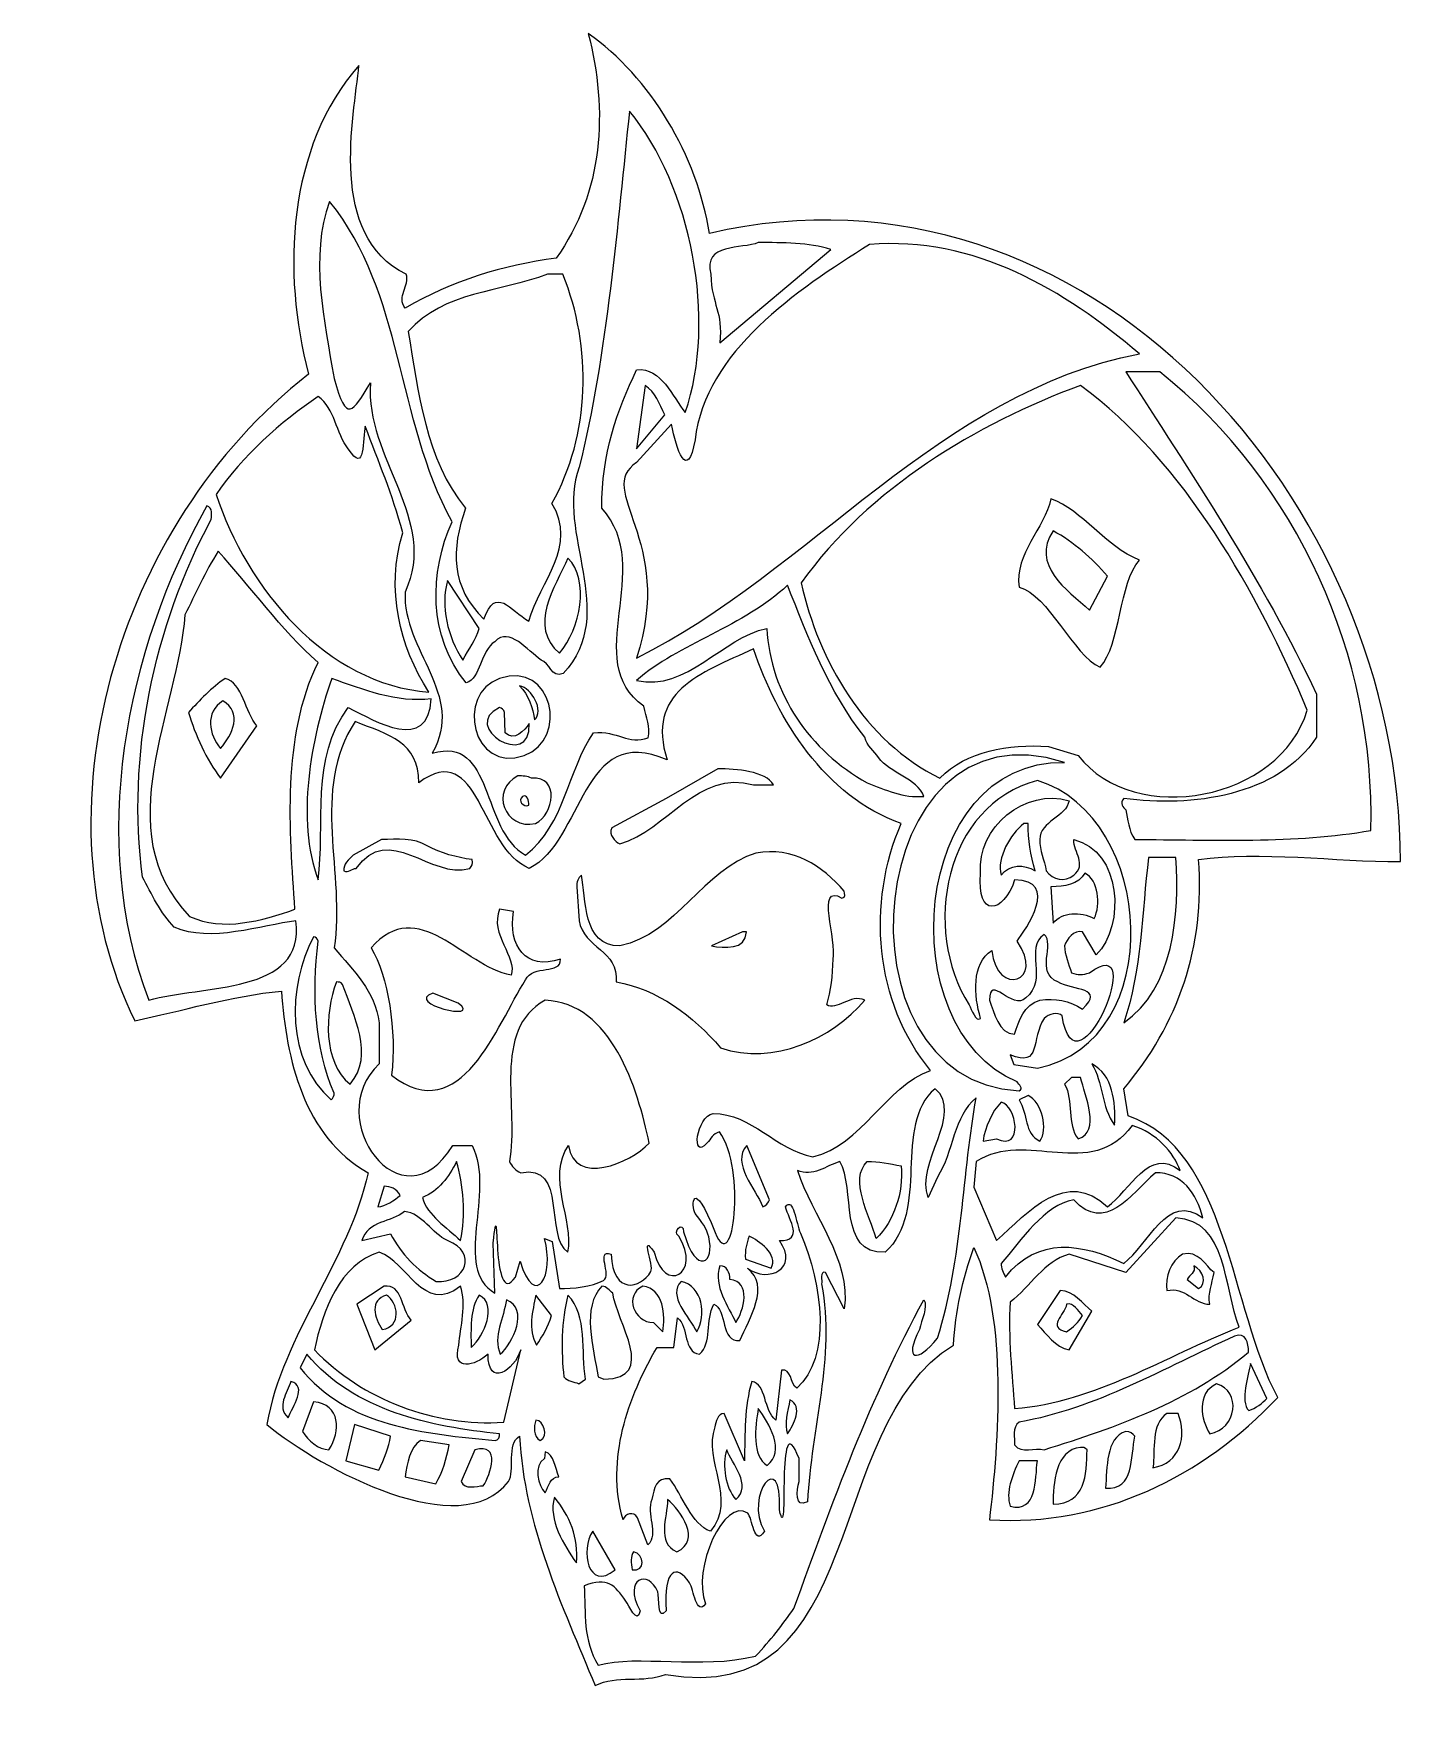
# Model space of a CAD drawing. Header units: centimetres. Extents: x -5.3 to 4.9, y -6.4 to 6.2.
import ezdxf

# ---------------------------------------------------------------- set-up
doc = ezdxf.new("R2010")
doc.units = ezdxf.units.CM
doc.header["$MEASUREMENT"] = 0
doc.layers.add('Ebene 1', color=7, linetype='Continuous')

msp = doc.modelspace()

# ---------------------------------------------------------------- linework, layer by layer
at = {"layer": 'Ebene 1'}
for points, knots in [([(-1.17333, 6.16909), (-0.71105, 5.84651), (-0.35799, 5.25215), (-0.26909, 4.67557), (-0.26909, 4.67557), (2.563, 5.33089), (4.89472, 2.65881), (4.89472, -0.01834), (4.89472, -0.01834), (4.40196, -0.01834), (3.84316, 0.06293), (3.38596, -0.0031), (3.38596, -0.0031), (3.43676, -0.64826), (3.23356, -1.24008), (2.82716, -1.71506), (2.82716, -1.71506), (2.82716, -1.71506), (2.86018, -1.91826), (2.86018, -1.91826), (2.86018, -1.91826), (3.60694, -2.17226), (3.62218, -3.36098), (3.97778, -4.02138), (3.97778, -4.02138), (3.41898, -4.61574), (2.65698, -4.98912), (1.82386, -4.93578), (1.82386, -4.93578), (1.89244, -4.34396), (1.96102, -3.4448), (1.70702, -2.90124), (1.70702, -2.90124), (1.6232, -3.14), (1.56986, -3.37622), (1.55462, -3.63022), (1.55462, -3.63022), (0.56402, -4.24236), (0.92724, -6.36072), (-0.59675, -6.09148), (-0.59675, -6.09148), (-0.76185, -6.15752), (-0.96251, -6.09148), (-1.12253, -6.1753), (-1.12253, -6.1753), (-1.36637, -5.58094), (-1.65593, -4.97134), (-1.68641, -4.31094), (-1.68641, -4.31094), (-1.78801, -4.36428), (-1.71689, -4.57764), (-1.77023, -4.64876), (-1.77023, -4.64876), (-2.12075, -5.11866), (-3.16469, -4.5624), (-3.57617, -4.22458), (-3.57617, -4.22458), (-3.45425, -3.5464), (-2.96149, -3.00284), (-2.81925, -2.34244), (-2.81925, -2.34244), (-3.30185, -2.07066), (-3.42885, -1.49408), (-3.46695, -0.98608), (-3.46695, -0.98608), (-3.83271, -1.0191), (-4.22641, -1.13848), (-4.56169, -1.20706), (-4.56169, -1.20706), (-5.31861, 0.32201), (-4.71917, 2.49117), (-3.26375, 3.62401), (-3.26375, 3.62401), (-3.46441, 4.38601), (-3.42377, 5.32073), (-2.88783, 5.93033), (-2.88783, 5.93033), (-2.92339, 5.54171), (-3.12405, 4.66033), (-2.53477, 4.37077), (-2.53477, 4.37077), (-2.50429, 4.28695), (-2.60843, 4.20059), (-2.54239, 4.11677), (-2.54239, 4.11677), (-2.19441, 4.31997), (-1.81087, 4.43935), (-1.41463, 4.49015), (-1.41463, 4.49015), (-1.05903, 4.98291), (-1.02601, 5.59251), (-1.17333, 6.16909)], [0, 0, 0, 0, 0.04347826, 0.04347826, 0.04347826, 0.04347826, 0.08695652, 0.08695652, 0.08695652, 0.08695652, 0.13043478, 0.13043478, 0.13043478, 0.13043478, 0.17391304, 0.17391304, 0.17391304, 0.17391304, 0.2173913, 0.2173913, 0.2173913, 0.2173913, 0.26086957, 0.26086957, 0.26086957, 0.26086957, 0.30434783, 0.30434783, 0.30434783, 0.30434783, 0.34782609, 0.34782609, 0.34782609, 0.34782609, 0.39130435, 0.39130435, 0.39130435, 0.39130435, 0.43478261, 0.43478261, 0.43478261, 0.43478261, 0.47826087, 0.47826087, 0.47826087, 0.47826087, 0.52173913, 0.52173913, 0.52173913, 0.52173913, 0.56521739, 0.56521739, 0.56521739, 0.56521739, 0.60869565, 0.60869565, 0.60869565, 0.60869565, 0.65217391, 0.65217391, 0.65217391, 0.65217391, 0.69565217, 0.69565217, 0.69565217, 0.69565217, 0.73913043, 0.73913043, 0.73913043, 0.73913043, 0.7826087, 0.7826087, 0.7826087, 0.7826087, 0.82608696, 0.82608696, 0.82608696, 0.82608696, 0.86956522, 0.86956522, 0.86956522, 0.86956522, 0.91304348, 0.91304348, 0.91304348, 0.91304348, 0.95652174, 0.95652174, 0.95652174, 0.95652174, 1, 1, 1, 1]), ([(2.2836, 2.69183), (2.51982, 2.60801), (2.69, 2.33623), (2.944, 2.23463), (2.944, 2.23463), (2.7916, 2.06445), (2.8043, 1.60471), (2.6519, 1.43453), (2.6519, 1.43453), (2.4487, 1.52089), (2.26582, 1.97809), (2.04484, 2.03143), (2.04484, 2.03143), (2.01182, 2.28543), (2.2328, 2.47085), (2.2836, 2.69183)], [0, 0, 0, 0, 0.25, 0.25, 0.25, 0.25, 0.5, 0.5, 0.5, 0.5, 0.75, 0.75, 0.75, 0.75, 1, 1, 1, 1]), ([(-1.83627, 1.35071), (-1.44257, 1.48787), (-1.31303, 0.89351), (-1.65339, 0.77413), (-1.65339, 0.77413), (-2.04201, 0.63951), (-2.16647, 1.23387), (-1.83627, 1.35071)], [0, 0, 0, 0, 0.5, 0.5, 0.5, 0.5, 1, 1, 1, 1]), ([(-3.88605, 1.35071), (-3.75905, 1.31769), (-3.73619, 1.09671), (-3.64983, 0.99511), (-3.64983, 0.99511), (-3.64983, 0.99511), (-3.92161, 0.60649), (-3.92161, 0.60649), (-3.92161, 0.60649), (-4.02575, 0.74111), (-4.11211, 0.92907), (-4.16037, 1.09671), (-4.16037, 1.09671), (-4.08163, 1.18307), (-3.98511, 1.28467), (-3.88605, 1.35071)], [0, 0, 0, 0, 0.25, 0.25, 0.25, 0.25, 0.5, 0.5, 0.5, 0.5, 0.75, 0.75, 0.75, 0.75, 1, 1, 1, 1]), ([(-0.20559, 0.67507), (-0.06589, 0.67507), (0.15, 0.65729), (0.21096, 0.55569), (0.21096, 0.55569), (0.21096, 0.55569), (0.0611, 0.55569), (0.0611, 0.55569), (0.0611, 0.55569), (-0.35037, 0.67507), (-0.58913, 0.21533), (-0.93711, 0.11373), (-0.93711, 0.11373), (-0.97521, 0.13151), (-1.02347, 0.18231), (-0.99807, 0.23311), (-0.99807, 0.23311), (-0.99807, 0.23311), (-0.59167, 0.45409), (-0.59167, 0.45409), (-0.59167, 0.45409), (-0.59167, 0.45409), (-0.20559, 0.67507), (-0.20559, 0.67507)], [0, 0, 0, 0, 0.16666667, 0.16666667, 0.16666667, 0.16666667, 0.33333333, 0.33333333, 0.33333333, 0.33333333, 0.5, 0.5, 0.5, 0.5, 0.66666667, 0.66666667, 0.66666667, 0.66666667, 0.83333333, 0.83333333, 0.83333333, 0.83333333, 1, 1, 1, 1]), ([(-1.69911, 0.62173), (-1.66355, 0.62173), (-1.62799, 0.62173), (-1.59751, 0.60649), (-1.59751, 0.60649), (-1.38415, 0.62173), (-1.42987, 0.33471), (-1.56703, 0.26613), (-1.56703, 0.26613), (-1.80071, 0.21533), (-1.90993, 0.52013), (-1.69911, 0.62173)], [0, 0, 0, 0, 0.33333333, 0.33333333, 0.33333333, 0.33333333, 0.66666667, 0.66666667, 0.66666667, 0.66666667, 1, 1, 1, 1]), ([(-2.71765, 0.14675), (-2.59827, 0.14675), (-2.47889, 0.16453), (-2.37729, 0.09849), (-2.37729, 0.09849), (-2.27315, 0.04515), (-2.15885, 0.01213), (-2.04201, -0.0031), (-2.04201, -0.0031), (-2.03185, -0.03612), (-2.04201, -0.05136), (-2.05979, -0.06914), (-2.05979, -0.06914), (-2.35189, -0.1555), (-2.66431, 0.28391), (-2.90815, -0.06914), (-2.90815, -0.06914), (-2.93863, -0.06914), (-2.96657, -0.1047), (-2.99959, -0.08692), (-2.99959, -0.08692), (-3.00721, -0.03612), (-2.96149, -0.0031), (-2.93101, 0.02991), (-2.93101, 0.02991), (-2.93101, 0.02991), (-2.71765, 0.14675), (-2.71765, 0.14675)], [0, 0, 0, 0, 0.14285714, 0.14285714, 0.14285714, 0.14285714, 0.28571429, 0.28571429, 0.28571429, 0.28571429, 0.42857143, 0.42857143, 0.42857143, 0.42857143, 0.57142857, 0.57142857, 0.57142857, 0.57142857, 0.71428571, 0.71428571, 0.71428571, 0.71428571, 0.85714286, 0.85714286, 0.85714286, 0.85714286, 1, 1, 1, 1]), ([(0.07888, 0.04515), (0.35574, 0.09849), (0.57672, -0.05136), (0.73928, -0.23932), (0.73928, -0.23932), (0.73928, -0.2571), (0.75706, -0.29012), (0.7215, -0.29012), (0.7215, -0.29012), (0.52084, -0.17328), (0.68848, -0.6127), (0.65546, -0.74732), (0.65546, -0.74732), (0.65546, -0.8667), (0.63768, -0.98608), (0.60974, -1.08768), (0.60974, -1.08768), (0.67324, -1.13848), (0.79008, -1.00132), (0.89168, -1.05466), (0.89168, -1.05466), (0.6453, -1.34168), (0.21096, -1.54488), (-0.18527, -1.41026), (-0.18527, -1.41026), (-0.38847, -1.1715), (-0.66025, -0.9683), (-0.96505, -0.9175), (-0.96505, -0.9175), (-0.94473, -0.68128), (-1.20889, -0.6635), (-1.24191, -0.4603), (-1.24191, -0.4603), (-1.24191, -0.4603), (-1.25969, -0.2063), (-1.25969, -0.2063), (-1.25969, -0.2063), (-1.26223, -0.17328), (-1.24953, -0.13772), (-1.22413, -0.11994), (-1.22413, -0.11994), (-1.18857, -0.29012), (-1.22159, -0.64826), (-0.93711, -0.64826), (-0.93711, -0.64826), (-0.52309, -0.5619), (-0.30465, -0.06914), (0.07888, 0.04515)], [0, 0, 0, 0, 0.08333333, 0.08333333, 0.08333333, 0.08333333, 0.16666667, 0.16666667, 0.16666667, 0.16666667, 0.25, 0.25, 0.25, 0.25, 0.33333333, 0.33333333, 0.33333333, 0.33333333, 0.41666667, 0.41666667, 0.41666667, 0.41666667, 0.5, 0.5, 0.5, 0.5, 0.58333333, 0.58333333, 0.58333333, 0.58333333, 0.66666667, 0.66666667, 0.66666667, 0.66666667, 0.75, 0.75, 0.75, 0.75, 0.83333333, 0.83333333, 0.83333333, 0.83333333, 0.91666667, 0.91666667, 0.91666667, 0.91666667, 1, 1, 1, 1]), ([(-1.83627, -0.37394), (-1.83627, -0.37394), (-1.73213, -0.39172), (-1.73213, -0.39172), (-1.73213, -0.39172), (-1.77277, -0.64826), (-1.64323, -0.83368), (-1.38161, -0.74732), (-1.38161, -0.74732), (-1.37653, -0.8667), (-1.58735, -0.78288), (-1.64323, -0.90226), (-1.64323, -0.90226), (-1.85659, -1.24008), (-2.12583, -2.01986), (-2.64399, -1.61346), (-2.64399, -1.61346), (-2.60335, -1.29088), (-2.66939, -0.8667), (-2.79639, -0.6635), (-2.79639, -0.6635), (-2.44333, -0.2571), (-2.10805, -0.80066), (-1.74991, -0.8667), (-1.74991, -0.8667), (-1.70165, -0.73208), (-1.91501, -0.5619), (-1.83627, -0.37394)], [0, 0, 0, 0, 0.14285714, 0.14285714, 0.14285714, 0.14285714, 0.28571429, 0.28571429, 0.28571429, 0.28571429, 0.42857143, 0.42857143, 0.42857143, 0.42857143, 0.57142857, 0.57142857, 0.57142857, 0.57142857, 0.71428571, 0.71428571, 0.71428571, 0.71428571, 0.85714286, 0.85714286, 0.85714286, 0.85714286, 1, 1, 1, 1]), ([(-1.49591, -1.05466), (-1.00315, -1.0699), (-0.80249, -1.71506), (-0.71867, -2.12146), (-0.71867, -2.12146), (-0.85837, -2.27386), (-1.28001, -2.44404), (-1.32065, -2.13924), (-1.32065, -2.13924), (-1.48829, -2.37546), (-1.27747, -2.69804), (-1.32573, -2.9368), (-1.32573, -2.9368), (-1.50607, -2.81742), (-1.32573, -2.27386), (-1.67879, -2.34244), (-1.67879, -2.34244), (-1.71689, -2.3272), (-1.74737, -2.29164), (-1.76261, -2.25862), (-1.76261, -2.25862), (-1.68895, -1.86746), (-1.89977, -1.2731), (-1.49591, -1.05466)], [0, 0, 0, 0, 0.16666667, 0.16666667, 0.16666667, 0.16666667, 0.33333333, 0.33333333, 0.33333333, 0.33333333, 0.5, 0.5, 0.5, 0.5, 0.66666667, 0.66666667, 0.66666667, 0.66666667, 0.83333333, 0.83333333, 0.83333333, 0.83333333, 1, 1, 1, 1]), ([(0.90946, -2.25862), (0.77484, -2.39324), (0.92724, -2.66502), (0.97804, -2.8352), (0.97804, -2.8352), (1.11266, -2.69804), (1.18124, -2.49484), (1.16346, -2.29164), (1.16346, -2.29164), (1.07964, -2.27386), (0.99582, -2.25862), (0.90946, -2.25862)], [0, 0, 0, 0, 0.33333333, 0.33333333, 0.33333333, 0.33333333, 0.66666667, 0.66666667, 0.66666667, 0.66666667, 1, 1, 1, 1]), ([(0.29986, -2.59644), (0.32526, -2.69804), (0.4421, -2.85044), (0.25414, -2.85044), (0.25414, -2.85044), (0.40654, -3.05618), (0.17286, -3.17302), (0.01538, -3.05618), (0.01538, -3.05618), (0.1881, -3.1908), (0.03062, -3.42702), (-0.04049, -3.5972), (-0.04049, -3.5972), (-0.18781, -3.61498), (-0.13447, -3.36098), (-0.23607, -3.32542), (-0.23607, -3.32542), (-0.29957, -3.4448), (-0.24623, -3.61498), (-0.34275, -3.6988), (-0.34275, -3.6988), (-0.46721, -3.68356), (-0.41895, -3.4956), (-0.50785, -3.42702), (-0.50785, -3.42702), (-0.50785, -3.42702), (-0.53325, -3.648), (-0.53325, -3.648), (-0.53325, -3.648), (-0.53325, -3.648), (-0.66025, -3.648), (-0.66025, -3.648), (-0.66025, -3.648), (-0.87615, -4.02138), (-1.04379, -4.47858), (-0.91425, -4.93578), (-0.91425, -4.93578), (-0.89901, -4.88752), (-0.83551, -4.86974), (-0.80503, -4.92054), (-0.80503, -4.92054), (-0.80503, -4.92054), (-0.72883, -5.12374), (-0.72883, -5.12374), (-0.72883, -5.12374), (-0.64247, -5.03992), (-0.74661, -4.88752), (-0.69835, -4.78338), (-0.69835, -4.78338), (-0.68057, -4.69956), (-0.66787, -4.61574), (-0.56373, -4.63098), (-0.56373, -4.63098), (-0.47229, -4.75036), (-0.40117, -4.97134), (-0.26147, -5.02214), (-0.26147, -5.02214), (-0.06081, -4.78338), (-0.31735, -4.49636), (-0.22845, -4.24236), (-0.22845, -4.24236), (-0.22083, -4.2068), (-0.20813, -4.14076), (-0.15733, -4.14076), (-0.15733, -4.14076), (-0.15733, -4.14076), (-0.00747, -4.49636), (-0.00747, -4.49636), (-0.00747, -4.49636), (0.00014, -4.29316), (-0.01001, -4.08996), (0.0484, -3.902), (0.0484, -3.902), (0.15762, -3.91978), (0.13476, -4.12298), (0.22874, -4.19156), (0.22874, -4.19156), (0.22874, -4.19156), (0.26938, -3.81818), (0.26938, -3.81818), (0.26938, -3.81818), (0.34558, -3.8004), (0.33288, -3.91978), (0.38368, -3.9528), (0.38368, -3.9528), (0.64276, -3.7242), (0.57926, -3.18064), (0.41162, -2.79456), (0.41162, -2.79456), (0.3786, -2.7209), (0.35828, -2.5177), (0.29986, -2.59644)], [0, 0, 0, 0, 0.04347826, 0.04347826, 0.04347826, 0.04347826, 0.08695652, 0.08695652, 0.08695652, 0.08695652, 0.13043478, 0.13043478, 0.13043478, 0.13043478, 0.17391304, 0.17391304, 0.17391304, 0.17391304, 0.2173913, 0.2173913, 0.2173913, 0.2173913, 0.26086957, 0.26086957, 0.26086957, 0.26086957, 0.30434783, 0.30434783, 0.30434783, 0.30434783, 0.34782609, 0.34782609, 0.34782609, 0.34782609, 0.39130435, 0.39130435, 0.39130435, 0.39130435, 0.43478261, 0.43478261, 0.43478261, 0.43478261, 0.47826087, 0.47826087, 0.47826087, 0.47826087, 0.52173913, 0.52173913, 0.52173913, 0.52173913, 0.56521739, 0.56521739, 0.56521739, 0.56521739, 0.60869565, 0.60869565, 0.60869565, 0.60869565, 0.65217391, 0.65217391, 0.65217391, 0.65217391, 0.69565217, 0.69565217, 0.69565217, 0.69565217, 0.73913043, 0.73913043, 0.73913043, 0.73913043, 0.7826087, 0.7826087, 0.7826087, 0.7826087, 0.82608696, 0.82608696, 0.82608696, 0.82608696, 0.86956522, 0.86956522, 0.86956522, 0.86956522, 0.91304348, 0.91304348, 0.91304348, 0.91304348, 0.95652174, 0.95652174, 0.95652174, 0.95652174, 1, 1, 1, 1]), ([(3.26658, -2.95204), (3.38596, -2.91902), (3.43676, -3.0384), (3.5028, -3.0892), (3.5028, -3.0892), (3.48756, -3.17302), (3.45454, -3.2416), (3.46978, -3.32542), (3.46978, -3.32542), (3.3504, -3.32542), (3.28436, -3.1908), (3.14974, -3.22382), (3.14974, -3.22382), (3.13196, -3.12222), (3.18022, -3.00284), (3.26658, -2.95204)], [0, 0, 0, 0, 0.25, 0.25, 0.25, 0.25, 0.5, 0.5, 0.5, 0.5, 0.75, 0.75, 0.75, 0.75, 1, 1, 1, 1]), ([(-2.69987, -3.1908), (-2.56017, -3.17302), (-2.57541, -3.36098), (-2.49667, -3.4448), (-2.49667, -3.4448), (-2.49667, -3.4448), (-2.76845, -3.66578), (-2.76845, -3.66578), (-2.76845, -3.66578), (-2.76845, -3.66578), (-2.90307, -3.32542), (-2.90307, -3.32542), (-2.90307, -3.32542), (-2.90307, -3.32542), (-2.69987, -3.1908), (-2.69987, -3.1908)], [0, 0, 0, 0, 0.25, 0.25, 0.25, 0.25, 0.5, 0.5, 0.5, 0.5, 0.75, 0.75, 0.75, 0.75, 1, 1, 1, 1]), ([(2.35218, -3.22382), (2.45378, -3.22382), (2.51982, -3.32542), (2.5884, -3.37622), (2.5884, -3.37622), (2.5884, -3.37622), (2.41822, -3.66578), (2.41822, -3.66578), (2.41822, -3.66578), (2.31662, -3.648), (2.24804, -3.5464), (2.182, -3.47782), (2.182, -3.47782), (2.182, -3.47782), (2.35218, -3.22382), (2.35218, -3.22382)], [0, 0, 0, 0, 0.25, 0.25, 0.25, 0.25, 0.5, 0.5, 0.5, 0.5, 0.75, 0.75, 0.75, 0.75, 1, 1, 1, 1])]:
    msp.add_open_spline(points, degree=3, knots=knots, dxfattribs=at)
at = {"layer": 'Ebene 1', "color": 7}
for points, knots in [([(-0.86599, 5.58997), (-0.40371, 5.02863), (-0.21067, 4.03295), (-0.44943, 3.33699), (-0.44943, 3.33699), (-0.54595, 3.45637), (-0.62469, 3.67481), (-0.81265, 3.65703), (-0.81265, 3.65703), (-0.95743, 3.34969), (-1.07681, 3.02965), (-1.07173, 2.62325), (-1.07173, 2.62325), (-0.66533, 2.16605), (-1.23683, 1.48279), (-0.75931, 1.14243), (-0.75931, 1.14243), (-0.74153, 1.05861), (-0.70597, 0.99003), (-0.72629, 0.90621), (-0.72629, 0.90621), (-0.87361, 0.85287), (-0.95489, 0.96209), (-1.13523, 0.94431), (-1.13523, 0.94431), (-1.33081, 0.65729), (-1.34351, 0.26613), (-1.64323, 0.02991), (-1.64323, 0.02991), (-1.97851, 0.21533), (-1.87691, 0.92907), (-2.33919, 0.79191), (-2.33919, 0.79191), (-2.09027, 1.23387), (-2.56271, 1.55645), (-2.54239, 1.99587), (-2.54239, 1.99587), (-2.29093, 2.53943), (-2.84211, 2.99663), (-2.80147, 3.55797), (-2.80147, 3.55797), (-2.93609, 3.33699), (-2.97927, 3.25063), (-3.07325, 3.59099), (-3.07325, 3.59099), (-3.14437, 4.01517), (-3.25867, 4.50793), (-3.10627, 4.91433), (-3.10627, 4.91433), (-2.54747, 4.21837), (-2.61605, 3.30397), (-2.19187, 2.52165), (-2.19187, 2.52165), (-2.35951, 2.14827), (-2.37221, 1.65805), (-2.08519, 1.31769), (-2.08519, 1.31769), (-1.97597, 1.35071), (-1.98105, 1.55645), (-1.87183, 1.62503), (-1.87183, 1.62503), (-1.76261, 1.74187), (-1.62799, 1.55645), (-1.52639, 1.48787), (-1.52639, 1.48787), (-1.46289, 1.47009), (-1.45019, 1.35071), (-1.36129, 1.38627), (-1.36129, 1.38627), (-0.93965, 1.84347), (-1.42479, 2.43783), (-1.24191, 2.92805), (-1.24191, 2.92805), (-1.03363, 3.76117), (-0.95235, 4.76955), (-0.86599, 5.58997)], [0, 0, 0, 0, 0.05263158, 0.05263158, 0.05263158, 0.05263158, 0.10526316, 0.10526316, 0.10526316, 0.10526316, 0.15789474, 0.15789474, 0.15789474, 0.15789474, 0.21052632, 0.21052632, 0.21052632, 0.21052632, 0.26315789, 0.26315789, 0.26315789, 0.26315789, 0.31578947, 0.31578947, 0.31578947, 0.31578947, 0.36842105, 0.36842105, 0.36842105, 0.36842105, 0.42105263, 0.42105263, 0.42105263, 0.42105263, 0.47368421, 0.47368421, 0.47368421, 0.47368421, 0.52631579, 0.52631579, 0.52631579, 0.52631579, 0.57894737, 0.57894737, 0.57894737, 0.57894737, 0.63157895, 0.63157895, 0.63157895, 0.63157895, 0.68421053, 0.68421053, 0.68421053, 0.68421053, 0.73684211, 0.73684211, 0.73684211, 0.73684211, 0.78947368, 0.78947368, 0.78947368, 0.78947368, 0.84210526, 0.84210526, 0.84210526, 0.84210526, 0.89473684, 0.89473684, 0.89473684, 0.89473684, 0.94736842, 0.94736842, 0.94736842, 0.94736842, 1, 1, 1, 1]), ([(0.92724, 4.59175), (1.70702, 4.66033), (2.3852, 4.25139), (2.944, 3.77641), (2.944, 3.77641), (1.45302, 3.48939), (0.4802, 2.14827), (-0.81265, 1.50311), (-0.81265, 1.50311), (-0.52309, 2.39211), (-1.13015, 2.75533), (-0.81265, 2.96361), (-0.81265, 2.96361), (-0.81265, 2.96361), (-0.55103, 3.25063), (-0.55103, 3.25063), (-0.55103, 3.25063), (-0.51801, 3.06521), (-0.43419, 2.81121), (-0.37577, 3.13379), (-0.37577, 3.13379), (-0.29957, 3.79419), (0.38368, 4.25139), (0.92724, 4.59175)], [0, 0, 0, 0, 0.16666667, 0.16666667, 0.16666667, 0.16666667, 0.33333333, 0.33333333, 0.33333333, 0.33333333, 0.5, 0.5, 0.5, 0.5, 0.66666667, 0.66666667, 0.66666667, 0.66666667, 0.83333333, 0.83333333, 0.83333333, 0.83333333, 1, 1, 1, 1]), ([(0.09666, 4.60699), (0.27954, 4.60699), (0.47512, 4.60699), (0.63768, 4.55619), (0.63768, 4.55619), (0.63768, 4.55619), (-0.19035, 3.85769), (-0.19035, 3.85769), (-0.19035, 3.85769), (-0.16749, 4.09645), (-0.24877, 4.13201), (-0.25893, 4.37077), (-0.25893, 4.37077), (-0.31989, 4.60699), (-0.02271, 4.55619), (0.09666, 4.60699)], [0, 0, 0, 0, 0.25, 0.25, 0.25, 0.25, 0.5, 0.5, 0.5, 0.5, 0.75, 0.75, 0.75, 0.75, 1, 1, 1, 1]), ([(-1.47813, 4.37077), (-1.47813, 4.37077), (-1.36383, 4.37077), (-1.36383, 4.37077), (-1.36383, 4.37077), (-1.14285, 3.82721), (-1.15809, 3.16681), (-1.44511, 2.65881), (-1.44511, 2.65881), (-1.25207, 2.33623), (-1.53147, 2.08223), (-1.61783, 1.77743), (-1.61783, 1.77743), (-1.75499, 1.86125), (-1.86929, 2.04667), (-1.95311, 1.79267), (-1.95311, 1.79267), (-2.20203, 2.03143), (-2.19949, 2.31845), (-2.09027, 2.62325), (-2.09027, 2.62325), (-2.38999, 2.98139), (-2.44333, 3.49955), (-2.51953, 3.94151), (-2.51953, 3.94151), (-2.24775, 4.24631), (-1.83627, 4.23361), (-1.47813, 4.37077)], [0, 0, 0, 0, 0.14285714, 0.14285714, 0.14285714, 0.14285714, 0.28571429, 0.28571429, 0.28571429, 0.28571429, 0.42857143, 0.42857143, 0.42857143, 0.42857143, 0.57142857, 0.57142857, 0.57142857, 0.57142857, 0.71428571, 0.71428571, 0.71428571, 0.71428571, 0.85714286, 0.85714286, 0.85714286, 0.85714286, 1, 1, 1, 1]), ([(2.8424, 3.64179), (2.8424, 3.64179), (3.0964, 3.64179), (3.0964, 3.64179), (3.0964, 3.64179), (4.13018, 2.81121), (4.70676, 1.52089), (4.67374, 0.21533), (4.67374, 0.21533), (4.11494, 0.11373), (3.46978, 0.14675), (2.91098, 0.14675), (2.91098, 0.14675), (2.86018, 0.21533), (2.86018, 0.29915), (2.8424, 0.36773), (2.8424, 0.36773), (2.82716, 0.38551), (2.7916, 0.41853), (2.82716, 0.45409), (2.82716, 0.45409), (3.33516, 0.38551), (3.97778, 0.46933), (4.26734, 0.91129), (4.26734, 0.91129), (4.26734, 0.91129), (4.26734, 1.23387), (4.26734, 1.23387), (4.26734, 1.23387), (3.87872, 2.06445), (3.30214, 2.92805), (2.8424, 3.64179)], [0, 0, 0, 0, 0.125, 0.125, 0.125, 0.125, 0.25, 0.25, 0.25, 0.25, 0.375, 0.375, 0.375, 0.375, 0.5, 0.5, 0.5, 0.5, 0.625, 0.625, 0.625, 0.625, 0.75, 0.75, 0.75, 0.75, 0.875, 0.875, 0.875, 0.875, 1, 1, 1, 1]), ([(-0.74915, 3.54019), (-0.67295, 3.48939), (-0.64247, 3.40303), (-0.60183, 3.31921), (-0.60183, 3.31921), (-0.60183, 3.31921), (-0.81265, 3.06521), (-0.81265, 3.06521), (-0.81265, 3.06521), (-0.81265, 3.06521), (-0.74915, 3.54019), (-0.74915, 3.54019)], [0, 0, 0, 0, 0.33333333, 0.33333333, 0.33333333, 0.33333333, 0.66666667, 0.66666667, 0.66666667, 0.66666667, 1, 1, 1, 1]), ([(2.50458, 3.54019), (3.28436, 2.96361), (3.82538, 1.99587), (4.19876, 1.11449), (4.19876, 1.11449), (3.99556, 0.43631), (2.91098, 0.23311), (2.4868, 0.77413), (2.4868, 0.77413), (2.4868, 0.77413), (2.26582, 0.84271), (2.26582, 0.84271), (2.26582, 0.84271), (1.96102, 0.86049), (1.65622, 0.80969), (1.45302, 0.60649), (1.45302, 0.60649), (0.89168, 0.87573), (0.54624, 1.48787), (0.4167, 2.06445), (0.4167, 2.06445), (0.92724, 2.77565), (1.7248, 3.25063), (2.50458, 3.54019)], [0, 0, 0, 0, 0.16666667, 0.16666667, 0.16666667, 0.16666667, 0.33333333, 0.33333333, 0.33333333, 0.33333333, 0.5, 0.5, 0.5, 0.5, 0.66666667, 0.66666667, 0.66666667, 0.66666667, 0.83333333, 0.83333333, 0.83333333, 0.83333333, 1, 1, 1, 1]), ([(-3.19263, 3.45637), (-3.06563, 3.37001), (-3.06055, 3.18205), (-2.96657, 3.06521), (-2.96657, 3.06521), (-2.83449, 2.86201), (-2.86497, 3.14903), (-2.83957, 3.23539), (-2.83957, 3.23539), (-2.74051, 2.96361), (-2.63891, 2.73755), (-2.56017, 2.43783), (-2.56017, 2.43783), (-2.68717, 2.01873), (-2.58557, 1.58947), (-2.36459, 1.24911), (-2.36459, 1.24911), (-3.13167, 1.30245), (-3.72857, 2.03143), (-3.95463, 2.72485), (-3.95463, 2.72485), (-3.75905, 3.01441), (-3.47203, 3.26841), (-3.19263, 3.45637)], [0, 0, 0, 0, 0.16666667, 0.16666667, 0.16666667, 0.16666667, 0.33333333, 0.33333333, 0.33333333, 0.33333333, 0.5, 0.5, 0.5, 0.5, 0.66666667, 0.66666667, 0.66666667, 0.66666667, 0.83333333, 0.83333333, 0.83333333, 0.83333333, 1, 1, 1, 1]), ([(-4.02321, 2.64103), (-3.97495, 2.62325), (-3.99019, 2.57245), (-3.99019, 2.53943), (-3.99019, 2.53943), (-4.42199, 1.74187), (-4.62519, 0.75889), (-4.50327, -0.13518), (-4.50327, -0.13518), (-4.43977, -0.25456), (-4.36865, -0.40442), (-4.26705, -0.50856), (-4.26705, -0.50856), (-4.00035, -0.62794), (-3.61427, -0.49332), (-3.35773, -0.4603), (-3.35773, -0.4603), (-3.28407, -1.0191), (-4.06893, -0.93528), (-4.45755, -1.05466), (-4.45755, -1.05466), (-4.91221, 0.13151), (-4.63535, 1.55645), (-4.02321, 2.64103)], [0, 0, 0, 0, 0.16666667, 0.16666667, 0.16666667, 0.16666667, 0.33333333, 0.33333333, 0.33333333, 0.33333333, 0.5, 0.5, 0.5, 0.5, 0.66666667, 0.66666667, 0.66666667, 0.66666667, 0.83333333, 0.83333333, 0.83333333, 0.83333333, 1, 1, 1, 1]), ([(2.29884, 2.45307), (2.45378, 2.36925), (2.5884, 2.24987), (2.70524, 2.11525), (2.70524, 2.11525), (2.70524, 2.11525), (2.57062, 1.86125), (2.57062, 1.86125), (2.57062, 1.86125), (2.40044, 2.01365), (2.1312, 2.19907), (2.29884, 2.45307)], [0, 0, 0, 0, 0.33333333, 0.33333333, 0.33333333, 0.33333333, 0.66666667, 0.66666667, 0.66666667, 0.66666667, 1, 1, 1, 1]), ([(-3.93939, 2.30067), (-3.70317, 2.04667), (-3.46695, 1.70885), (-3.19263, 1.47009), (-3.19263, 1.47009), (-3.46441, 0.91129), (-3.40599, 0.21533), (-3.36535, -0.37394), (-3.36535, -0.37394), (-3.61173, -0.4603), (-3.90129, -0.54412), (-4.15275, -0.42728), (-4.15275, -0.42728), (-4.77251, 0.21533), (-4.23403, 1.11449), (-4.18831, 1.82569), (-4.18831, 1.82569), (-4.10957, 1.97809), (-4.03591, 2.14827), (-3.93939, 2.30067)], [0, 0, 0, 0, 0.2, 0.2, 0.2, 0.2, 0.4, 0.4, 0.4, 0.4, 0.6, 0.6, 0.6, 0.6, 0.8, 0.8, 0.8, 0.8, 1, 1, 1, 1]), ([(-1.32573, 2.24987), (-1.16063, 2.08223), (-1.23175, 1.72409), (-1.38923, 1.53867), (-1.38923, 1.53867), (-1.62545, 1.74187), (-1.42225, 2.03143), (-1.32573, 2.24987)], [0, 0, 0, 0, 0.5, 0.5, 0.5, 0.5, 1, 1, 1, 1]), ([(-2.22489, 2.08223), (-2.22489, 2.08223), (-1.98867, 1.72409), (-1.98867, 1.72409), (-1.98867, 1.72409), (-2.00899, 1.64027), (-2.06995, 1.57169), (-2.11059, 1.48787), (-2.11059, 1.48787), (-2.22489, 1.65805), (-2.28077, 1.89427), (-2.22489, 2.08223)], [0, 0, 0, 0, 0.33333333, 0.33333333, 0.33333333, 0.33333333, 0.66666667, 0.66666667, 0.66666667, 0.66666667, 1, 1, 1, 1]), ([(0.3151, 2.04667), (0.46242, 1.67329), (0.62498, 1.24911), (0.89168, 0.91129), (0.89168, 0.91129), (0.90946, 0.84271), (0.96026, 0.80969), (0.99582, 0.75889), (0.99582, 0.75889), (1.07964, 0.63951), (1.28284, 0.60649), (1.33364, 0.46933), (1.33364, 0.46933), (1.18124, 0.45409), (1.04408, 0.52013), (0.90946, 0.57093), (0.90946, 0.57093), (0.4802, 0.80969), (0.1881, 1.23387), (0.16016, 1.72409), (0.16016, 1.72409), (-0.17003, 1.65805), (-0.43927, 1.24911), (-0.81265, 1.33547), (-0.81265, 1.33547), (-0.50277, 1.60725), (-0.00747, 1.74187), (0.3151, 2.04667)], [0, 0, 0, 0, 0.14285714, 0.14285714, 0.14285714, 0.14285714, 0.28571429, 0.28571429, 0.28571429, 0.28571429, 0.42857143, 0.42857143, 0.42857143, 0.42857143, 0.57142857, 0.57142857, 0.57142857, 0.57142857, 0.71428571, 0.71428571, 0.71428571, 0.71428571, 0.85714286, 0.85714286, 0.85714286, 0.85714286, 1, 1, 1, 1]), ([(-0.37577, -2.64724), (-0.32243, -2.70566), (-0.28941, -2.76662), (-0.27417, -2.8225), (-0.27417, -2.8225), (-0.22337, -3.01046), (-0.36561, -3.12476), (-0.46213, -2.7844), (-0.46213, -2.7844), (-0.45959, -2.69804), (-0.55357, -2.7844), (-0.49769, -2.81742), (-0.49769, -2.81742), (-0.32243, -3.09936), (-0.60945, -3.25176), (-0.68057, -2.9368), (-0.68057, -2.9368), (-0.79233, -2.77678), (-0.68057, -3.0384), (-0.70597, -3.08158), (-0.70597, -3.08158), (-0.78471, -3.21112), (-0.98791, -3.25938), (-1.00315, -2.95204), (-1.00315, -2.95204), (-1.12253, -2.9114), (-0.99299, -3.10952), (-1.05903, -3.14762), (-1.05903, -3.14762), (-1.14793, -3.19588), (-1.29017, -3.20858), (-1.38923, -3.20858), (-1.38923, -3.20858), (-1.38923, -3.20858), (-1.44257, -2.85552), (-1.44257, -2.85552), (-1.44257, -2.85552), (-1.44257, -2.85552), (-1.50099, -2.8352), (-1.50099, -2.8352), (-1.50099, -2.8352), (-1.42479, -3.10444), (-1.56703, -3.37622), (-1.68387, -3.00284), (-1.68387, -3.00284), (-1.68387, -3.00284), (-1.71689, -3.12222), (-1.71689, -3.12222), (-1.71689, -3.12222), (-1.90485, -3.394), (-1.83119, -2.39324), (-1.88453, -2.86822), (-1.88453, -2.86822), (-1.88453, -2.86822), (-1.87183, -3.2416), (-1.87183, -3.2416), (-1.87183, -3.2416), (-2.19187, -3.05618), (-1.86421, -2.49484), (-2.04201, -2.13924), (-2.04201, -2.13924), (-2.04201, -2.13924), (-2.18679, -2.13924), (-2.18679, -2.13924), (-2.18679, -2.13924), (-2.56271, -2.76662), (-3.17485, -1.93604), (-2.73543, -1.52964), (-2.73543, -1.52964), (-2.73543, -1.52964), (-2.73543, -1.2223), (-2.73543, -1.2223), (-2.73543, -1.2223), (-2.76845, -0.98608), (-2.92593, -0.83368), (-3.07325, -0.6635), (-3.07325, -0.6635), (-2.98435, -0.11994), (-3.25359, 0.52013), (-2.91577, 1.02813), (-2.91577, 1.02813), (-2.66431, 0.92907), (-2.43825, 0.87573), (-2.44079, 0.57093), (-2.44079, 0.57093), (-1.98359, 0.91129), (-1.98359, 0.08071), (-1.61529, -0.06914), (-1.61529, -0.06914), (-1.20635, 0.13151), (-1.23175, 1.02813), (-0.58405, 0.74111), (-0.58405, 0.74111), (-0.74661, 1.24911), (-0.34275, 1.38627), (0.0611, 1.57169), (0.0611, 1.57169), (0.23636, 1.04591), (0.5945, 0.46933), (1.16346, 0.26613), (1.16346, 0.26613), (0.90946, -0.32568), (0.96026, -1.0699), (1.38444, -1.5779), (1.38444, -1.5779), (1.04408, -1.69728), (0.8739, -2.13924), (0.50306, -2.22306), (0.50306, -2.22306), (0.23128, -2.17226), (0.04586, -1.90048), (-0.24115, -1.90048), (-0.24115, -1.90048), (-0.36561, -1.91826), (-0.40879, -2.25862), (-0.28687, -2.12146), (-0.28687, -2.12146), (-0.25639, -2.08844), (-0.24369, -2.05288), (-0.19289, -2.03764), (-0.19289, -2.03764), (0.00776, -2.31958), (-0.08875, -3.13238), (-0.22591, -2.78948), (-0.22591, -2.78948), (-0.39863, -2.35514), (-0.40625, -2.5939), (-0.37577, -2.64724)], [0, 0, 0, 0, 0.03125, 0.03125, 0.03125, 0.03125, 0.0625, 0.0625, 0.0625, 0.0625, 0.09375, 0.09375, 0.09375, 0.09375, 0.125, 0.125, 0.125, 0.125, 0.15625, 0.15625, 0.15625, 0.15625, 0.1875, 0.1875, 0.1875, 0.1875, 0.21875, 0.21875, 0.21875, 0.21875, 0.25, 0.25, 0.25, 0.25, 0.28125, 0.28125, 0.28125, 0.28125, 0.3125, 0.3125, 0.3125, 0.3125, 0.34375, 0.34375, 0.34375, 0.34375, 0.375, 0.375, 0.375, 0.375, 0.40625, 0.40625, 0.40625, 0.40625, 0.4375, 0.4375, 0.4375, 0.4375, 0.46875, 0.46875, 0.46875, 0.46875, 0.5, 0.5, 0.5, 0.5, 0.53125, 0.53125, 0.53125, 0.53125, 0.5625, 0.5625, 0.5625, 0.5625, 0.59375, 0.59375, 0.59375, 0.59375, 0.625, 0.625, 0.625, 0.625, 0.65625, 0.65625, 0.65625, 0.65625, 0.6875, 0.6875, 0.6875, 0.6875, 0.71875, 0.71875, 0.71875, 0.71875, 0.75, 0.75, 0.75, 0.75, 0.78125, 0.78125, 0.78125, 0.78125, 0.8125, 0.8125, 0.8125, 0.8125, 0.84375, 0.84375, 0.84375, 0.84375, 0.875, 0.875, 0.875, 0.875, 0.90625, 0.90625, 0.90625, 0.90625, 0.9375, 0.9375, 0.9375, 0.9375, 0.96875, 0.96875, 0.96875, 0.96875, 1, 1, 1, 1]), ([(-3.09103, 1.35071), (-2.85735, 1.26689), (-2.60335, 1.16529), (-2.34681, 1.19831), (-2.34681, 1.19831), (-2.37221, 0.79191), (-2.75829, 1.02813), (-2.96657, 1.13227), (-2.96657, 1.13227), (-3.25359, 0.75889), (-3.13675, 0.25089), (-3.19263, -0.1555), (-3.19263, -0.1555), (-3.35773, 0.29915), (-3.24851, 0.89351), (-3.09103, 1.35071)], [0, 0, 0, 0, 0.25, 0.25, 0.25, 0.25, 0.5, 0.5, 0.5, 0.5, 0.75, 0.75, 0.75, 0.75, 1, 1, 1, 1]), ([(-1.57465, 1.04083), (-1.58989, 1.12719), (-1.61783, 1.22879), (-1.68641, 1.29483), (-1.68641, 1.29483), (-1.59751, 1.27959), (-1.50099, 1.10941), (-1.57465, 1.04083)], [0, 0, 0, 0, 0.5, 0.5, 0.5, 0.5, 1, 1, 1, 1]), ([(-3.90383, 1.18307), (-3.75651, 1.09671), (-3.83017, 0.92907), (-3.92161, 0.82747), (-3.92161, 0.82747), (-4.00797, 0.92907), (-4.04099, 1.09671), (-3.90383, 1.18307)], [0, 0, 0, 0, 0.5, 0.5, 0.5, 0.5, 1, 1, 1, 1]), ([(-1.61529, 1.01289), (-1.60005, 0.65729), (-2.14107, 0.99511), (-1.83627, 1.13227), (-1.83627, 1.13227), (-1.81849, 1.13227), (-1.80579, 1.11449), (-1.80071, 1.09671), (-1.80071, 1.09671), (-1.80071, 1.09671), (-1.79563, 0.94431), (-1.79563, 0.94431), (-1.79563, 0.94431), (-1.73213, 0.87573), (-1.64577, 0.96209), (-1.61529, 1.01289)], [0, 0, 0, 0, 0.25, 0.25, 0.25, 0.25, 0.5, 0.5, 0.5, 0.5, 0.75, 0.75, 0.75, 0.75, 1, 1, 1, 1]), ([(2.3852, 0.72333), (1.23204, 0.74111), (1.07964, -1.25786), (2.0296, -1.66426), (2.0296, -1.66426), (2.04484, -1.68204), (2.0804, -1.71506), (2.04484, -1.7303), (2.04484, -1.7303), (0.62498, -1.66426), (0.8739, 1.21609), (2.3852, 0.72333)], [0, 0, 0, 0, 0.33333333, 0.33333333, 0.33333333, 0.33333333, 0.66666667, 0.66666667, 0.66666667, 0.66666667, 1, 1, 1, 1]), ([(2.182, 0.58871), (3.06338, 0.31693), (3.16498, -1.35946), (2.182, -1.56266), (2.182, -1.56266), (2.182, -1.56266), (2.00674, -1.53472), (2.00674, -1.53472), (2.00674, -1.53472), (2.00674, -1.53472), (1.9788, -1.46106), (1.9788, -1.46106), (1.9788, -1.46106), (2.21502, -1.56266), (2.1312, -1.34168), (2.2328, -1.18928), (2.2328, -1.18928), (2.26582, -1.15626), (2.3344, -1.13848), (2.36742, -1.1715), (2.36742, -1.1715), (2.46902, -1.83444), (3.02782, -0.5111), (2.57062, -0.84892), (2.57062, -0.84892), (2.51982, -0.8667), (2.4868, -0.8667), (2.436, -0.84892), (2.436, -0.84892), (2.41822, -0.78288), (2.3852, -0.7143), (2.3852, -0.64826), (2.3852, -0.64826), (2.40044, -0.59492), (2.45378, -0.52634), (2.51982, -0.54412), (2.51982, -0.54412), (2.51982, -0.54412), (2.62142, -0.7143), (2.62142, -0.7143), (2.62142, -0.7143), (2.8424, -0.49332), (2.80938, 0.06293), (2.45378, 0.14675), (2.45378, 0.14675), (2.45378, 0.04515), (2.55284, -0.03612), (2.45378, -0.11994), (2.45378, -0.11994), (2.3852, -0.17328), (2.29884, -0.1555), (2.24804, -0.08692), (2.24804, -0.08692), (2.2328, -0.0031), (2.19978, 0.06293), (2.19978, 0.14675), (2.19978, 0.14675), (2.19978, 0.28391), (2.40044, 0.31693), (2.41822, 0.43631), (2.41822, 0.43631), (2.09564, 0.53791), (1.7248, 0.23311), (1.75782, -0.1047), (1.75782, -0.1047), (1.7248, -0.44252), (1.928, -0.4095), (2.01182, -0.1555), (2.01182, -0.1555), (2.35218, -0.1555), (2.09564, -0.52634), (2.0296, -0.6127), (2.0296, -0.6127), (2.24804, -0.9175), (1.8772, -1.03688), (1.84164, -0.68128), (1.84164, -0.68128), (1.68924, -0.78288), (1.70702, -1.0191), (1.75782, -1.18928), (1.75782, -1.18928), (1.7248, -1.2223), (1.68924, -1.1207), (1.67146, -1.08768), (1.67146, -1.08768), (1.31586, -0.52634), (1.48604, 0.40329), (2.182, 0.58871)], [0, 0, 0, 0, 0.04545455, 0.04545455, 0.04545455, 0.04545455, 0.09090909, 0.09090909, 0.09090909, 0.09090909, 0.13636364, 0.13636364, 0.13636364, 0.13636364, 0.18181818, 0.18181818, 0.18181818, 0.18181818, 0.22727273, 0.22727273, 0.22727273, 0.22727273, 0.27272727, 0.27272727, 0.27272727, 0.27272727, 0.31818182, 0.31818182, 0.31818182, 0.31818182, 0.36363636, 0.36363636, 0.36363636, 0.36363636, 0.40909091, 0.40909091, 0.40909091, 0.40909091, 0.45454545, 0.45454545, 0.45454545, 0.45454545, 0.5, 0.5, 0.5, 0.5, 0.54545455, 0.54545455, 0.54545455, 0.54545455, 0.59090909, 0.59090909, 0.59090909, 0.59090909, 0.63636364, 0.63636364, 0.63636364, 0.63636364, 0.68181818, 0.68181818, 0.68181818, 0.68181818, 0.72727273, 0.72727273, 0.72727273, 0.72727273, 0.77272727, 0.77272727, 0.77272727, 0.77272727, 0.81818182, 0.81818182, 0.81818182, 0.81818182, 0.86363636, 0.86363636, 0.86363636, 0.86363636, 0.90909091, 0.90909091, 0.90909091, 0.90909091, 0.95454545, 0.95454545, 0.95454545, 0.95454545, 1, 1, 1, 1]), ([(-1.66609, 0.46933), (-1.63053, 0.48711), (-1.61529, 0.43631), (-1.61783, 0.40329), (-1.61783, 0.40329), (-1.66101, 0.38551), (-1.70165, 0.43631), (-1.66609, 0.46933)], [0, 0, 0, 0, 0.5, 0.5, 0.5, 0.5, 1, 1, 1, 1]), ([(2.0804, 0.26613), (2.0804, 0.26613), (2.11342, 0.26613), (2.11342, 0.26613), (2.11342, 0.26613), (2.11342, 0.14675), (2.1312, 0.02991), (2.16422, -0.08692), (2.16422, -0.08692), (2.0804, -0.03612), (1.9788, -0.03612), (1.91022, -0.11994), (1.91022, -0.11994), (1.8772, 0.01213), (1.9788, 0.18231), (2.0804, 0.26613)], [0, 0, 0, 0, 0.25, 0.25, 0.25, 0.25, 0.5, 0.5, 0.5, 0.5, 0.75, 0.75, 0.75, 0.75, 1, 1, 1, 1]), ([(3.01258, 0.01213), (3.01258, 0.01213), (3.21578, 0.01213), (3.21578, 0.01213), (3.21578, 0.01213), (3.2488, -0.4095), (3.198, -0.9683), (2.82716, -1.2223), (2.82716, -1.2223), (2.96178, -0.83368), (2.96178, -0.39172), (3.01258, 0.01213)], [0, 0, 0, 0, 0.33333333, 0.33333333, 0.33333333, 0.33333333, 0.66666667, 0.66666667, 0.66666667, 0.66666667, 1, 1, 1, 1]), ([(2.5376, -0.1047), (2.6392, -0.1555), (2.65698, -0.34092), (2.60618, -0.44252), (2.60618, -0.44252), (2.50458, -0.39172), (2.36742, -0.39172), (2.29884, -0.47808), (2.29884, -0.47808), (2.29884, -0.47808), (2.2836, -0.2063), (2.2836, -0.2063), (2.2836, -0.2063), (2.3852, -0.2063), (2.4868, -0.18852), (2.5376, -0.1047)], [0, 0, 0, 0, 0.25, 0.25, 0.25, 0.25, 0.5, 0.5, 0.5, 0.5, 0.75, 0.75, 0.75, 0.75, 1, 1, 1, 1]), ([(-3.22565, -0.57968), (-3.21041, -0.57968), (-3.19517, -0.59492), (-3.19263, -0.6127), (-3.19263, -0.6127), (-3.23835, -1.00132), (-3.22057, -1.41026), (-3.07325, -1.74808), (-3.07325, -1.74808), (-3.06817, -1.76586), (-3.08087, -1.78364), (-3.09357, -1.79888), (-3.09357, -1.79888), (-3.42885, -1.51186), (-3.42631, -0.95306), (-3.22565, -0.57968)], [0, 0, 0, 0, 0.25, 0.25, 0.25, 0.25, 0.5, 0.5, 0.5, 0.5, 0.75, 0.75, 0.75, 0.75, 1, 1, 1, 1]), ([(-0.02017, -0.54412), (-0.02017, -0.54412), (0.00776, -0.54412), (0.00776, -0.54412), (0.00776, -0.54412), (0.00522, -0.68128), (-0.15987, -0.6635), (-0.25385, -0.64826), (-0.25385, -0.64826), (-0.25385, -0.64826), (-0.02017, -0.54412), (-0.02017, -0.54412)], [0, 0, 0, 0, 0.33333333, 0.33333333, 0.33333333, 0.33333333, 0.66666667, 0.66666667, 0.66666667, 0.66666667, 1, 1, 1, 1]), ([(2.2328, -0.5619), (2.31662, -0.63048), (2.16422, -0.84892), (2.3344, -0.9175), (2.3344, -0.9175), (2.45378, -0.98608), (2.69, -0.95306), (2.51982, -1.1207), (2.51982, -1.1207), (2.41822, -1.05466), (2.31662, -1.03688), (2.19978, -1.05466), (2.19978, -1.05466), (2.0804, -1.08768), (2.04484, -1.20706), (2.01182, -1.30866), (2.01182, -1.30866), (1.89244, -1.30866), (1.85942, -1.13848), (1.82386, -1.05466), (1.82386, -1.05466), (1.82386, -0.84892), (1.99404, -1.13848), (2.09564, -1.03688), (2.09564, -1.03688), (2.26582, -0.90226), (2.0804, -0.6635), (2.2328, -0.5619)], [0, 0, 0, 0, 0.14285714, 0.14285714, 0.14285714, 0.14285714, 0.28571429, 0.28571429, 0.28571429, 0.28571429, 0.42857143, 0.42857143, 0.42857143, 0.42857143, 0.57142857, 0.57142857, 0.57142857, 0.57142857, 0.71428571, 0.71428571, 0.71428571, 0.71428571, 0.85714286, 0.85714286, 0.85714286, 0.85714286, 1, 1, 1, 1]), ([(-3.05547, -0.9175), (-3.03515, -0.9175), (-3.02245, -0.9175), (-3.00975, -0.93528), (-3.00975, -0.93528), (-2.92847, -1.1715), (-2.76591, -1.46106), (-2.95387, -1.68204), (-2.95387, -1.68204), (-3.15707, -1.51186), (-3.14437, -1.15626), (-3.05547, -0.9175)], [0, 0, 0, 0, 0.33333333, 0.33333333, 0.33333333, 0.33333333, 0.66666667, 0.66666667, 0.66666667, 0.66666667, 1, 1, 1, 1]), ([(-2.33411, -1.00132), (-2.33411, -1.00132), (-2.14615, -1.07498), (-2.14615, -1.07498), (-2.14615, -1.07498), (-1.95565, -1.21976), (-2.55763, -1.07498), (-2.33411, -1.00132)], [0, 0, 0, 0, 0.5, 0.5, 0.5, 0.5, 1, 1, 1, 1]), ([(2.5884, -1.52964), (2.74842, -1.61092), (2.7662, -1.81666), (2.75858, -1.98684), (2.75858, -1.98684), (2.65698, -1.85222), (2.67476, -1.66426), (2.5884, -1.52964)], [0, 0, 0, 0, 0.5, 0.5, 0.5, 0.5, 1, 1, 1, 1]), ([(1.41746, -1.71506), (1.63844, -1.90048), (1.26506, -2.27386), (1.36666, -2.52786), (1.36666, -2.52786), (1.36666, -2.52786), (1.43524, -2.37546), (1.43524, -2.37546), (1.43524, -2.37546), (1.55462, -2.19004), (1.55462, -1.91826), (1.7248, -1.78364), (1.7248, -1.78364), (1.6232, -2.3272), (1.6232, -2.9876), (1.43524, -3.57942), (1.43524, -3.57942), (1.28284, -3.76738), (1.18124, -3.7496), (1.30062, -3.51338), (1.30062, -3.51338), (1.31586, -3.4448), (1.36666, -3.3432), (1.33364, -3.2924), (1.33364, -3.2924), (0.94248, -4.00614), (0.64276, -4.81894), (0.36336, -5.59872), (0.36336, -5.59872), (0.277, -5.7181), (0.1881, -5.83748), (0.07634, -5.95432), (0.07634, -5.95432), (-0.33259, -6.05592), (-0.80503, -5.93908), (-1.09967, -6.0229), (-1.09967, -6.0229), (-1.21397, -5.83748), (-1.19365, -5.63174), (-1.20381, -5.42854), (-1.20381, -5.42854), (-1.02855, -5.35996), (-0.97521, -5.426), (-0.89393, -5.54284), (-0.89393, -5.54284), (-0.87361, -5.57078), (-0.80503, -5.72572), (-0.78725, -5.6165), (-0.78725, -5.6165), (-0.91933, -5.36758), (-0.72121, -5.30662), (-0.65517, -5.47426), (-0.65517, -5.47426), (-0.63739, -5.5149), (-0.66533, -5.70032), (-0.59167, -5.6165), (-0.59167, -5.6165), (-0.61199, -5.299), (-0.51293, -5.26344), (-0.41641, -5.40822), (-0.41641, -5.40822), (-0.38847, -5.4514), (-0.36561, -5.66222), (-0.29703, -5.56316), (-0.29703, -5.56316), (-0.40371, -5.30662), (-0.15479, -4.76052), (0.01792, -4.88752), (0.01792, -4.88752), (0.05094, -4.91292), (0.06618, -5.1466), (0.14238, -5.02214), (0.14238, -5.02214), (-0.01509, -4.75036), (0.27954, -4.38714), (0.25414, -4.86212), (0.25414, -4.86212), (0.33034, -5.1847), (0.22366, -4.02138), (0.40146, -4.47858), (0.40146, -4.47858), (0.40146, -4.47858), (0.40146, -4.64876), (0.40146, -4.64876), (0.40146, -4.64876), (0.38622, -4.71734), (0.36336, -4.85196), (0.46496, -4.80116), (0.46496, -4.80116), (0.49036, -4.24236), (0.67324, -3.73182), (0.5691, -3.17302), (0.5691, -3.17302), (0.57672, -3.15524), (0.55132, -3.07142), (0.59958, -3.0892), (0.59958, -3.0892), (0.59958, -3.0892), (0.73928, -3.36098), (0.73928, -3.36098), (0.73928, -3.36098), (0.79008, -2.9876), (0.49798, -2.66502), (0.38876, -2.3272), (0.38876, -2.3272), (0.50306, -2.37546), (0.60212, -2.29164), (0.70626, -2.25862), (0.70626, -2.25862), (0.82564, -2.46182), (0.68848, -2.95204), (1.04408, -2.9368), (1.04408, -2.9368), (1.38444, -2.632), (1.09488, -1.98684), (1.41746, -1.71506)], [0, 0, 0, 0, 0.03448276, 0.03448276, 0.03448276, 0.03448276, 0.06896552, 0.06896552, 0.06896552, 0.06896552, 0.10344828, 0.10344828, 0.10344828, 0.10344828, 0.13793103, 0.13793103, 0.13793103, 0.13793103, 0.17241379, 0.17241379, 0.17241379, 0.17241379, 0.20689655, 0.20689655, 0.20689655, 0.20689655, 0.24137931, 0.24137931, 0.24137931, 0.24137931, 0.27586207, 0.27586207, 0.27586207, 0.27586207, 0.31034483, 0.31034483, 0.31034483, 0.31034483, 0.34482759, 0.34482759, 0.34482759, 0.34482759, 0.37931034, 0.37931034, 0.37931034, 0.37931034, 0.4137931, 0.4137931, 0.4137931, 0.4137931, 0.44827586, 0.44827586, 0.44827586, 0.44827586, 0.48275862, 0.48275862, 0.48275862, 0.48275862, 0.51724138, 0.51724138, 0.51724138, 0.51724138, 0.55172414, 0.55172414, 0.55172414, 0.55172414, 0.5862069, 0.5862069, 0.5862069, 0.5862069, 0.62068966, 0.62068966, 0.62068966, 0.62068966, 0.65517241, 0.65517241, 0.65517241, 0.65517241, 0.68965517, 0.68965517, 0.68965517, 0.68965517, 0.72413793, 0.72413793, 0.72413793, 0.72413793, 0.75862069, 0.75862069, 0.75862069, 0.75862069, 0.79310345, 0.79310345, 0.79310345, 0.79310345, 0.82758621, 0.82758621, 0.82758621, 0.82758621, 0.86206897, 0.86206897, 0.86206897, 0.86206897, 0.89655172, 0.89655172, 0.89655172, 0.89655172, 0.93103448, 0.93103448, 0.93103448, 0.93103448, 0.96551724, 0.96551724, 0.96551724, 0.96551724, 1, 1, 1, 1]), ([(2.436, -1.63124), (2.436, -1.63124), (2.50458, -1.63124), (2.50458, -1.63124), (2.50458, -1.63124), (2.5376, -1.76586), (2.65698, -2.03764), (2.4868, -2.08844), (2.4868, -2.08844), (2.40044, -1.98684), (2.45378, -1.79888), (2.3852, -1.68204), (2.3852, -1.68204), (2.3852, -1.68204), (2.436, -1.63124), (2.436, -1.63124)], [0, 0, 0, 0, 0.25, 0.25, 0.25, 0.25, 0.5, 0.5, 0.5, 0.5, 0.75, 0.75, 0.75, 0.75, 1, 1, 1, 1]), ([(1.91022, -1.81666), (2.0296, -1.83444), (2.0804, -2.19004), (1.8772, -2.08844), (1.8772, -2.08844), (1.8772, -2.08844), (1.7756, -2.10622), (1.7756, -2.10622), (1.7756, -2.10622), (1.79084, -2.00462), (1.84164, -1.88524), (1.91022, -1.81666)], [0, 0, 0, 0, 0.33333333, 0.33333333, 0.33333333, 0.33333333, 0.66666667, 0.66666667, 0.66666667, 0.66666667, 1, 1, 1, 1]), ([(2.11342, -1.76586), (2.21502, -1.81666), (2.26582, -2.01986), (2.19978, -2.10622), (2.19978, -2.10622), (2.0804, -2.05288), (2.11342, -1.90048), (2.04484, -1.79888), (2.04484, -1.79888), (2.04484, -1.79888), (2.11342, -1.76586), (2.11342, -1.76586)], [0, 0, 0, 0, 0.33333333, 0.33333333, 0.33333333, 0.33333333, 0.66666667, 0.66666667, 0.66666667, 0.66666667, 1, 1, 1, 1]), ([(2.89066, -1.98938), (3.07608, -2.0478), (3.198, -2.19004), (3.2488, -2.3272), (3.2488, -2.3272), (3.01258, -2.13924), (2.87542, -2.4796), (2.70524, -2.59644), (2.70524, -2.59644), (2.40044, -2.30942), (2.11342, -2.632), (1.8772, -2.85044), (1.8772, -2.85044), (1.8772, -2.85044), (1.70702, -2.45166), (1.70702, -2.45166), (1.70702, -2.45166), (1.70702, -2.45166), (1.7248, -2.25862), (1.7248, -2.25862), (1.7248, -2.25862), (2.09564, -2.01986), (2.58332, -2.41102), (2.89066, -1.98938)], [0, 0, 0, 0, 0.16666667, 0.16666667, 0.16666667, 0.16666667, 0.33333333, 0.33333333, 0.33333333, 0.33333333, 0.5, 0.5, 0.5, 0.5, 0.66666667, 0.66666667, 0.66666667, 0.66666667, 0.83333333, 0.83333333, 0.83333333, 0.83333333, 1, 1, 1, 1]), ([(0.0103, -2.13924), (0.0103, -2.13924), (0.18048, -2.54564), (0.18048, -2.54564), (0.18048, -2.54564), (0.17286, -2.56342), (0.15, -2.59644), (0.12968, -2.59644), (0.12968, -2.59644), (0.07634, -2.46182), (-0.10653, -2.27386), (0.0103, -2.13924)], [0, 0, 0, 0, 0.33333333, 0.33333333, 0.33333333, 0.33333333, 0.66666667, 0.66666667, 0.66666667, 0.66666667, 1, 1, 1, 1]), ([(-2.15885, -2.25862), (-2.10551, -2.42626), (-2.08773, -2.66502), (-2.12837, -2.85044), (-2.12837, -2.85044), (-2.23251, -2.74884), (-2.37475, -2.66502), (-2.41285, -2.52786), (-2.41285, -2.52786), (-2.29601, -2.4796), (-2.21219, -2.37546), (-2.15885, -2.25862)], [0, 0, 0, 0, 0.33333333, 0.33333333, 0.33333333, 0.33333333, 0.66666667, 0.66666667, 0.66666667, 0.66666667, 1, 1, 1, 1]), ([(3.06338, -2.34244), (3.26658, -2.34244), (3.36818, -2.49484), (3.41898, -2.68026), (3.41898, -2.68026), (3.14974, -2.4796), (3.01258, -2.886), (2.82716, -3.02062), (2.82716, -3.02062), (2.51982, -2.86822), (2.182, -2.81742), (1.94324, -3.12222), (1.94324, -3.12222), (1.928, -3.0892), (1.91022, -3.05618), (1.91022, -3.02062), (1.91022, -3.02062), (2.06262, -2.85044), (2.2328, -2.5812), (2.45378, -2.54564), (2.45378, -2.54564), (2.69, -2.79964), (2.87542, -2.51262), (3.06338, -2.34244)], [0, 0, 0, 0, 0.16666667, 0.16666667, 0.16666667, 0.16666667, 0.33333333, 0.33333333, 0.33333333, 0.33333333, 0.5, 0.5, 0.5, 0.5, 0.66666667, 0.66666667, 0.66666667, 0.66666667, 0.83333333, 0.83333333, 0.83333333, 0.83333333, 1, 1, 1, 1]), ([(-2.69987, -2.44404), (-2.65161, -2.44404), (-2.60335, -2.46182), (-2.58049, -2.51262), (-2.58049, -2.51262), (-2.62113, -2.54564), (-2.68717, -2.59644), (-2.74559, -2.59644), (-2.74559, -2.59644), (-2.74559, -2.59644), (-2.69987, -2.44404), (-2.69987, -2.44404)], [0, 0, 0, 0, 0.33333333, 0.33333333, 0.33333333, 0.33333333, 0.66666667, 0.66666667, 0.66666667, 0.66666667, 1, 1, 1, 1]), ([(-2.54747, -2.632), (-2.41285, -2.64724), (-2.34173, -2.79964), (-2.22489, -2.85044), (-2.22489, -2.85044), (-1.99375, -2.9368), (-2.09027, -3.17302), (-2.31125, -3.15524), (-2.31125, -3.15524), (-2.45349, -3.07142), (-2.57033, -2.95204), (-2.65161, -2.79964), (-2.65161, -2.79964), (-2.65161, -2.79964), (-2.86497, -2.85044), (-2.86497, -2.85044), (-2.86497, -2.85044), (-2.82179, -2.69804), (-2.64145, -2.71582), (-2.54747, -2.632)], [0, 0, 0, 0, 0.2, 0.2, 0.2, 0.2, 0.4, 0.4, 0.4, 0.4, 0.6, 0.6, 0.6, 0.6, 0.8, 0.8, 0.8, 0.8, 1, 1, 1, 1]), ([(3.21578, -2.68026), (3.60694, -2.69804), (3.57138, -3.20858), (3.69076, -3.4956), (3.69076, -3.4956), (3.13196, -3.71658), (2.62142, -4.0544), (2.01182, -4.1052), (2.01182, -4.1052), (1.99404, -3.8512), (1.96102, -3.56418), (1.9788, -3.31018), (1.9788, -3.31018), (2.1312, -3.1908), (2.2328, -3.00284), (2.41822, -2.95204), (2.41822, -2.95204), (2.41822, -2.95204), (2.8424, -3.0892), (2.8424, -3.0892), (2.8424, -3.0892), (2.8424, -3.0892), (3.21578, -2.68026), (3.21578, -2.68026)], [0, 0, 0, 0, 0.16666667, 0.16666667, 0.16666667, 0.16666667, 0.33333333, 0.33333333, 0.33333333, 0.33333333, 0.5, 0.5, 0.5, 0.5, 0.66666667, 0.66666667, 0.66666667, 0.66666667, 0.83333333, 0.83333333, 0.83333333, 0.83333333, 1, 1, 1, 1]), ([(0.02808, -2.81742), (0.0992, -2.85044), (0.24906, -2.95204), (0.19318, -3.05618), (0.19318, -3.05618), (0.19318, -3.05618), (0.00014, -2.9876), (0.00014, -2.9876), (0.00014, -2.9876), (-0.00493, -2.91902), (0.0103, -2.86822), (0.02808, -2.81742)], [0, 0, 0, 0, 0.33333333, 0.33333333, 0.33333333, 0.33333333, 0.66666667, 0.66666667, 0.66666667, 0.66666667, 1, 1, 1, 1]), ([(-2.73543, -2.9368), (-2.52715, -3.00284), (-2.40777, -3.40924), (-2.12837, -3.1908), (-2.12837, -3.1908), (-2.08265, -3.32542), (-2.12837, -3.4956), (-2.14107, -3.63022), (-2.14107, -3.63022), (-2.19695, -3.83596), (-2.01915, -3.78516), (-1.92263, -3.6988), (-1.92263, -3.6988), (-1.92517, -3.9528), (-1.72451, -3.81818), (-1.67879, -3.66578), (-1.67879, -3.66578), (-1.67879, -3.66578), (-1.80579, -4.2068), (-1.80579, -4.2068), (-1.80579, -4.2068), (-2.32141, -4.24236), (-2.86243, -4.03916), (-3.22057, -3.66578), (-3.22057, -3.66578), (-3.15707, -3.37622), (-3.03007, -3.02062), (-2.73543, -2.9368)], [0, 0, 0, 0, 0.14285714, 0.14285714, 0.14285714, 0.14285714, 0.28571429, 0.28571429, 0.28571429, 0.28571429, 0.42857143, 0.42857143, 0.42857143, 0.42857143, 0.57142857, 0.57142857, 0.57142857, 0.57142857, 0.71428571, 0.71428571, 0.71428571, 0.71428571, 0.85714286, 0.85714286, 0.85714286, 0.85714286, 1, 1, 1, 1]), ([(-0.19035, -3.0384), (-0.13701, -3.0384), (-0.11415, -3.0892), (-0.11669, -3.14), (-0.11669, -3.14), (0.0484, -3.15524), (-0.01255, -3.37622), (-0.07097, -3.46258), (-0.07097, -3.46258), (-0.12685, -3.3432), (-0.24115, -3.1908), (-0.19035, -3.0384)], [0, 0, 0, 0, 0.33333333, 0.33333333, 0.33333333, 0.33333333, 0.66666667, 0.66666667, 0.66666667, 0.66666667, 1, 1, 1, 1]), ([(3.3504, -3.0384), (3.41898, -3.07142), (3.45454, -3.17302), (3.38596, -3.20858), (3.38596, -3.20858), (3.38596, -3.20858), (3.30214, -3.14), (3.30214, -3.14), (3.30214, -3.14), (3.31738, -3.10444), (3.36818, -3.0892), (3.3504, -3.0384)], [0, 0, 0, 0, 0.33333333, 0.33333333, 0.33333333, 0.33333333, 0.66666667, 0.66666667, 0.66666667, 0.66666667, 1, 1, 1, 1]), ([(-2.68209, -3.25684), (-2.59065, -3.31018), (-2.56779, -3.4956), (-2.71257, -3.51338), (-2.71257, -3.51338), (-2.77353, -3.42702), (-2.80909, -3.2924), (-2.68209, -3.25684)], [0, 0, 0, 0, 0.5, 0.5, 0.5, 0.5, 1, 1, 1, 1]), ([(-1.98867, -3.25684), (-1.85151, -3.32542), (-1.94803, -3.56418), (-2.04963, -3.648), (-2.04963, -3.648), (-2.04963, -3.51338), (-2.05979, -3.36098), (-1.98867, -3.25684)], [0, 0, 0, 0, 0.5, 0.5, 0.5, 0.5, 1, 1, 1, 1]), ([(-1.56449, -3.25684), (-1.56449, -3.25684), (-1.44765, -3.40924), (-1.44765, -3.40924), (-1.44765, -3.40924), (-1.47305, -3.4956), (-1.51623, -3.56418), (-1.55941, -3.63022), (-1.55941, -3.63022), (-1.62799, -3.51338), (-1.58989, -3.37622), (-1.56449, -3.25684)], [0, 0, 0, 0, 0.33333333, 0.33333333, 0.33333333, 0.33333333, 0.66666667, 0.66666667, 0.66666667, 0.66666667, 1, 1, 1, 1]), ([(-1.32573, -3.25684), (-1.17587, -3.40924), (-1.22921, -3.68356), (-1.19365, -3.88422), (-1.19365, -3.88422), (-1.19365, -3.88422), (-1.24445, -3.91978), (-1.24445, -3.91978), (-1.24445, -3.91978), (-1.28001, -3.902), (-1.32827, -3.902), (-1.35621, -3.86898), (-1.35621, -3.86898), (-1.37653, -3.68356), (-1.37653, -3.4448), (-1.32573, -3.25684)], [0, 0, 0, 0, 0.25, 0.25, 0.25, 0.25, 0.5, 0.5, 0.5, 0.5, 0.75, 0.75, 0.75, 0.75, 1, 1, 1, 1]), ([(-1.07173, -3.1908), (-1.03363, -3.1908), (-1.01839, -3.22382), (-0.99045, -3.2416), (-0.99045, -3.2416), (-0.96251, -3.46258), (-0.65009, -3.88422), (-1.05649, -3.88422), (-1.05649, -3.88422), (-1.05649, -3.88422), (-1.09967, -3.86898), (-1.09967, -3.86898), (-1.09967, -3.86898), (-1.13777, -3.648), (-1.22413, -3.3432), (-1.07173, -3.1908)], [0, 0, 0, 0, 0.25, 0.25, 0.25, 0.25, 0.5, 0.5, 0.5, 0.5, 0.75, 0.75, 0.75, 0.75, 1, 1, 1, 1]), ([(-0.76693, -3.1908), (-0.60945, -3.20858), (-0.59675, -3.40924), (-0.61707, -3.53116), (-0.61707, -3.53116), (-0.61707, -3.53116), (-0.68565, -3.46258), (-0.68565, -3.46258), (-0.68565, -3.46258), (-0.83551, -3.46258), (-0.90663, -3.25684), (-0.76693, -3.1908)], [0, 0, 0, 0, 0.33333333, 0.33333333, 0.33333333, 0.33333333, 0.66666667, 0.66666667, 0.66666667, 0.66666667, 1, 1, 1, 1]), ([(-0.47991, -3.15524), (-0.31989, -3.1908), (-0.28687, -3.40924), (-0.36307, -3.53116), (-0.36307, -3.53116), (-0.41895, -3.42702), (-0.58405, -3.25684), (-0.47991, -3.15524)], [0, 0, 0, 0, 0.5, 0.5, 0.5, 0.5, 1, 1, 1, 1]), ([(-1.78547, -3.2924), (-1.61275, -3.36098), (-1.73721, -3.61498), (-1.83119, -3.6988), (-1.83119, -3.6988), (-1.88961, -3.56418), (-1.80325, -3.42702), (-1.78547, -3.2924)], [0, 0, 0, 0, 0.5, 0.5, 0.5, 0.5, 1, 1, 1, 1]), ([(2.40044, -3.32542), (2.45378, -3.31018), (2.4868, -3.37622), (2.51982, -3.40924), (2.51982, -3.40924), (2.4868, -3.46258), (2.45378, -3.4956), (2.40044, -3.53116), (2.40044, -3.53116), (2.24804, -3.4956), (2.3852, -3.40924), (2.40044, -3.32542)], [0, 0, 0, 0, 0.33333333, 0.33333333, 0.33333333, 0.33333333, 0.66666667, 0.66666667, 0.66666667, 0.66666667, 1, 1, 1, 1]), ([(3.6552, -3.56418), (3.74156, -3.53116), (3.75934, -3.61498), (3.75934, -3.68356), (3.75934, -3.68356), (3.31738, -4.0544), (2.77382, -4.24236), (2.2328, -4.41254), (2.2328, -4.41254), (2.16422, -4.39476), (2.06262, -4.44556), (2.01182, -4.37698), (2.01182, -4.37698), (2.01182, -4.32618), (1.99404, -4.24236), (2.04484, -4.2068), (2.04484, -4.2068), (2.62142, -4.1052), (3.13196, -3.8004), (3.6552, -3.56418)], [0, 0, 0, 0, 0.2, 0.2, 0.2, 0.2, 0.4, 0.4, 0.4, 0.4, 0.6, 0.6, 0.6, 0.6, 0.8, 0.8, 0.8, 0.8, 1, 1, 1, 1]), ([(-3.27645, -3.6988), (-2.92593, -4.12298), (-2.34681, -4.24236), (-1.83627, -4.29316), (-1.83627, -4.29316), (-1.83119, -4.31094), (-1.84643, -4.34396), (-1.86929, -4.34396), (-1.86929, -4.34396), (-2.38999, -4.29316), (-2.97673, -4.24236), (-3.32725, -3.8004), (-3.32725, -3.8004), (-3.32725, -3.8004), (-3.27645, -3.6988), (-3.27645, -3.6988)], [0, 0, 0, 0, 0.25, 0.25, 0.25, 0.25, 0.5, 0.5, 0.5, 0.5, 0.75, 0.75, 0.75, 0.75, 1, 1, 1, 1]), ([(3.77458, -3.76738), (3.77458, -3.76738), (3.8965, -4.029), (3.8965, -4.029), (3.8965, -4.029), (3.86348, -4.06456), (3.81268, -4.10266), (3.76188, -4.12044), (3.76188, -4.12044), (3.6933, -4.05186), (3.75934, -3.8512), (3.77458, -3.76738)], [0, 0, 0, 0, 0.33333333, 0.33333333, 0.33333333, 0.33333333, 0.66666667, 0.66666667, 0.66666667, 0.66666667, 1, 1, 1, 1]), ([(-3.39583, -3.902), (-3.26883, -3.93756), (-3.38313, -4.08996), (-3.41615, -4.17378), (-3.41615, -4.17378), (-3.50759, -4.08996), (-3.42123, -3.98836), (-3.39583, -3.902)], [0, 0, 0, 0, 0.5, 0.5, 0.5, 0.5, 1, 1, 1, 1]), ([(3.52058, -3.91978), (3.70854, -3.97058), (3.67298, -4.26014), (3.46978, -4.29316), (3.46978, -4.29316), (3.40374, -4.19156), (3.36818, -3.98836), (3.52058, -3.91978)], [0, 0, 0, 0, 0.5, 0.5, 0.5, 0.5, 1, 1, 1, 1]), ([(-3.22565, -4.0544), (-3.02245, -4.07218), (-3.02245, -4.27538), (-3.11135, -4.41254), (-3.11135, -4.41254), (-3.19009, -4.41254), (-3.26629, -4.34396), (-3.30947, -4.27538), (-3.30947, -4.27538), (-3.30947, -4.27538), (-3.22565, -4.0544), (-3.22565, -4.0544)], [0, 0, 0, 0, 0.33333333, 0.33333333, 0.33333333, 0.33333333, 0.66666667, 0.66666667, 0.66666667, 0.66666667, 1, 1, 1, 1]), ([(0.09666, -4.1052), (0.17286, -4.2068), (0.30494, -4.42778), (0.1627, -4.52938), (0.1627, -4.52938), (0.0484, -4.46334), (0.07126, -4.24236), (0.09666, -4.1052)], [0, 0, 0, 0, 0.5, 0.5, 0.5, 0.5, 1, 1, 1, 1]), ([(0.33288, -4.03916), (0.43194, -4.08996), (0.36336, -4.22458), (0.3151, -4.29316), (0.3151, -4.29316), (0.28716, -4.22458), (0.31764, -4.12298), (0.33288, -4.03916)], [0, 0, 0, 0, 0.5, 0.5, 0.5, 0.5, 1, 1, 1, 1]), ([(-2.92085, -4.22458), (-2.92085, -4.22458), (-2.65161, -4.31094), (-2.65161, -4.31094), (-2.65161, -4.31094), (-2.66177, -4.39476), (-2.69987, -4.47858), (-2.73797, -4.56494), (-2.73797, -4.56494), (-2.73797, -4.56494), (-2.98435, -4.49636), (-2.98435, -4.49636), (-2.98435, -4.49636), (-2.98435, -4.49636), (-2.92085, -4.22458), (-2.92085, -4.22458)], [0, 0, 0, 0, 0.25, 0.25, 0.25, 0.25, 0.5, 0.5, 0.5, 0.5, 0.75, 0.75, 0.75, 0.75, 1, 1, 1, 1]), ([(-1.56449, -4.19156), (-1.50861, -4.19156), (-1.46543, -4.31094), (-1.53401, -4.34396), (-1.53401, -4.34396), (-1.58227, -4.31094), (-1.58481, -4.24236), (-1.56449, -4.19156)], [0, 0, 0, 0, 0.5, 0.5, 0.5, 0.5, 1, 1, 1, 1]), ([(3.14974, -4.14076), (3.14974, -4.14076), (3.23356, -4.14076), (3.23356, -4.14076), (3.23356, -4.14076), (3.30214, -4.31094), (3.2488, -4.51414), (3.0456, -4.54716), (3.0456, -4.54716), (3.06338, -4.41254), (3.02782, -4.22458), (3.14974, -4.14076)], [0, 0, 0, 0, 0.33333333, 0.33333333, 0.33333333, 0.33333333, 0.66666667, 0.66666667, 0.66666667, 0.66666667, 1, 1, 1, 1]), ([(-2.42809, -4.34396), (-2.42809, -4.34396), (-2.21219, -4.37698), (-2.21219, -4.37698), (-2.21219, -4.37698), (-2.23505, -4.47858), (-2.25791, -4.58018), (-2.31379, -4.66654), (-2.31379, -4.66654), (-2.31379, -4.66654), (-2.54239, -4.61574), (-2.54239, -4.61574), (-2.54239, -4.61574), (-2.52715, -4.51414), (-2.50683, -4.39476), (-2.42809, -4.34396)], [0, 0, 0, 0, 0.25, 0.25, 0.25, 0.25, 0.5, 0.5, 0.5, 0.5, 0.75, 0.75, 0.75, 0.75, 1, 1, 1, 1]), ([(-2.02169, -4.41254), (-1.82357, -4.3592), (-1.90231, -4.59796), (-1.95819, -4.68178), (-1.95819, -4.68178), (-2.00899, -4.68178), (-2.09789, -4.71734), (-2.12329, -4.64876), (-2.12329, -4.64876), (-2.12329, -4.64876), (-2.02169, -4.41254), (-2.02169, -4.41254)], [0, 0, 0, 0, 0.33333333, 0.33333333, 0.33333333, 0.33333333, 0.66666667, 0.66666667, 0.66666667, 0.66666667, 1, 1, 1, 1]), ([(2.8424, -4.27538), (2.87542, -4.27538), (2.8932, -4.29316), (2.91098, -4.31094), (2.91098, -4.31094), (2.87542, -4.46334), (2.91098, -4.71734), (2.69, -4.69956), (2.69, -4.69956), (2.70524, -4.54716), (2.69, -4.32618), (2.8424, -4.27538)], [0, 0, 0, 0, 0.33333333, 0.33333333, 0.33333333, 0.33333333, 0.66666667, 0.66666667, 0.66666667, 0.66666667, 1, 1, 1, 1]), ([(-1.49591, -4.42778), (-1.42733, -4.44556), (-1.42225, -4.54716), (-1.39431, -4.61574), (-1.39431, -4.61574), (-1.46035, -4.61574), (-1.46797, -4.68178), (-1.49591, -4.73512), (-1.49591, -4.73512), (-1.54925, -4.68178), (-1.58481, -4.52938), (-1.50099, -4.47858), (-1.50099, -4.47858), (-1.50099, -4.47858), (-1.49591, -4.42778), (-1.49591, -4.42778)], [0, 0, 0, 0, 0.25, 0.25, 0.25, 0.25, 0.5, 0.5, 0.5, 0.5, 0.75, 0.75, 0.75, 0.75, 1, 1, 1, 1]), ([(-0.13955, -4.41254), (-0.10145, -4.51414), (0.05348, -4.68178), (-0.07097, -4.78338), (-0.07097, -4.78338), (-0.14971, -4.69956), (-0.17511, -4.52938), (-0.13955, -4.41254)], [0, 0, 0, 0, 0.5, 0.5, 0.5, 0.5, 1, 1, 1, 1]), ([(2.04484, -4.49636), (2.04484, -4.49636), (2.182, -4.49636), (2.182, -4.49636), (2.182, -4.49636), (2.16422, -4.63098), (2.182, -4.88752), (1.9788, -4.83418), (1.9788, -4.83418), (1.94324, -4.73512), (1.99404, -4.59796), (2.04484, -4.49636)], [0, 0, 0, 0, 0.33333333, 0.33333333, 0.33333333, 0.33333333, 0.66666667, 0.66666667, 0.66666667, 0.66666667, 1, 1, 1, 1]), ([(2.50458, -4.39476), (2.51982, -4.39476), (2.5376, -4.39476), (2.55284, -4.41254), (2.55284, -4.41254), (2.55284, -4.59796), (2.5376, -4.81894), (2.29884, -4.81894), (2.29884, -4.81894), (2.29884, -4.66654), (2.31662, -4.41254), (2.50458, -4.39476)], [0, 0, 0, 0, 0.33333333, 0.33333333, 0.33333333, 0.33333333, 0.66666667, 0.66666667, 0.66666667, 0.66666667, 1, 1, 1, 1]), ([(-1.42733, -4.76814), (-1.31303, -4.90276), (-1.24445, -5.07294), (-1.26223, -5.25836), (-1.26223, -5.25836), (-1.35875, -5.12374), (-1.47305, -4.93578), (-1.42733, -4.76814)], [0, 0, 0, 0, 0.5, 0.5, 0.5, 0.5, 1, 1, 1, 1]), ([(-0.58151, -4.78338), (-0.48499, -4.86974), (-0.31989, -5.08818), (-0.51293, -5.17454), (-0.51293, -5.17454), (-0.66787, -5.10596), (-0.58151, -4.92054), (-0.58151, -4.78338)], [0, 0, 0, 0, 0.5, 0.5, 0.5, 0.5, 1, 1, 1, 1]), ([(-1.14031, -5.02214), (-1.14031, -5.02214), (-0.97267, -5.30916), (-0.97267, -5.30916), (-0.97267, -5.30916), (-1.17841, -5.47934), (-1.23429, -5.15676), (-1.14031, -5.02214)], [0, 0, 0, 0, 0.5, 0.5, 0.5, 0.5, 1, 1, 1, 1]), ([(-0.83551, -5.17454), (-0.75169, -5.19232), (-0.74407, -5.32694), (-0.84567, -5.30916), (-0.84567, -5.30916), (-0.85329, -5.25836), (-0.86091, -5.2101), (-0.83551, -5.17454)], [0, 0, 0, 0, 0.5, 0.5, 0.5, 0.5, 1, 1, 1, 1])]:
    msp.add_open_spline(points, degree=3, knots=knots, dxfattribs=at)

doc.saveas('drawing.dxf')
